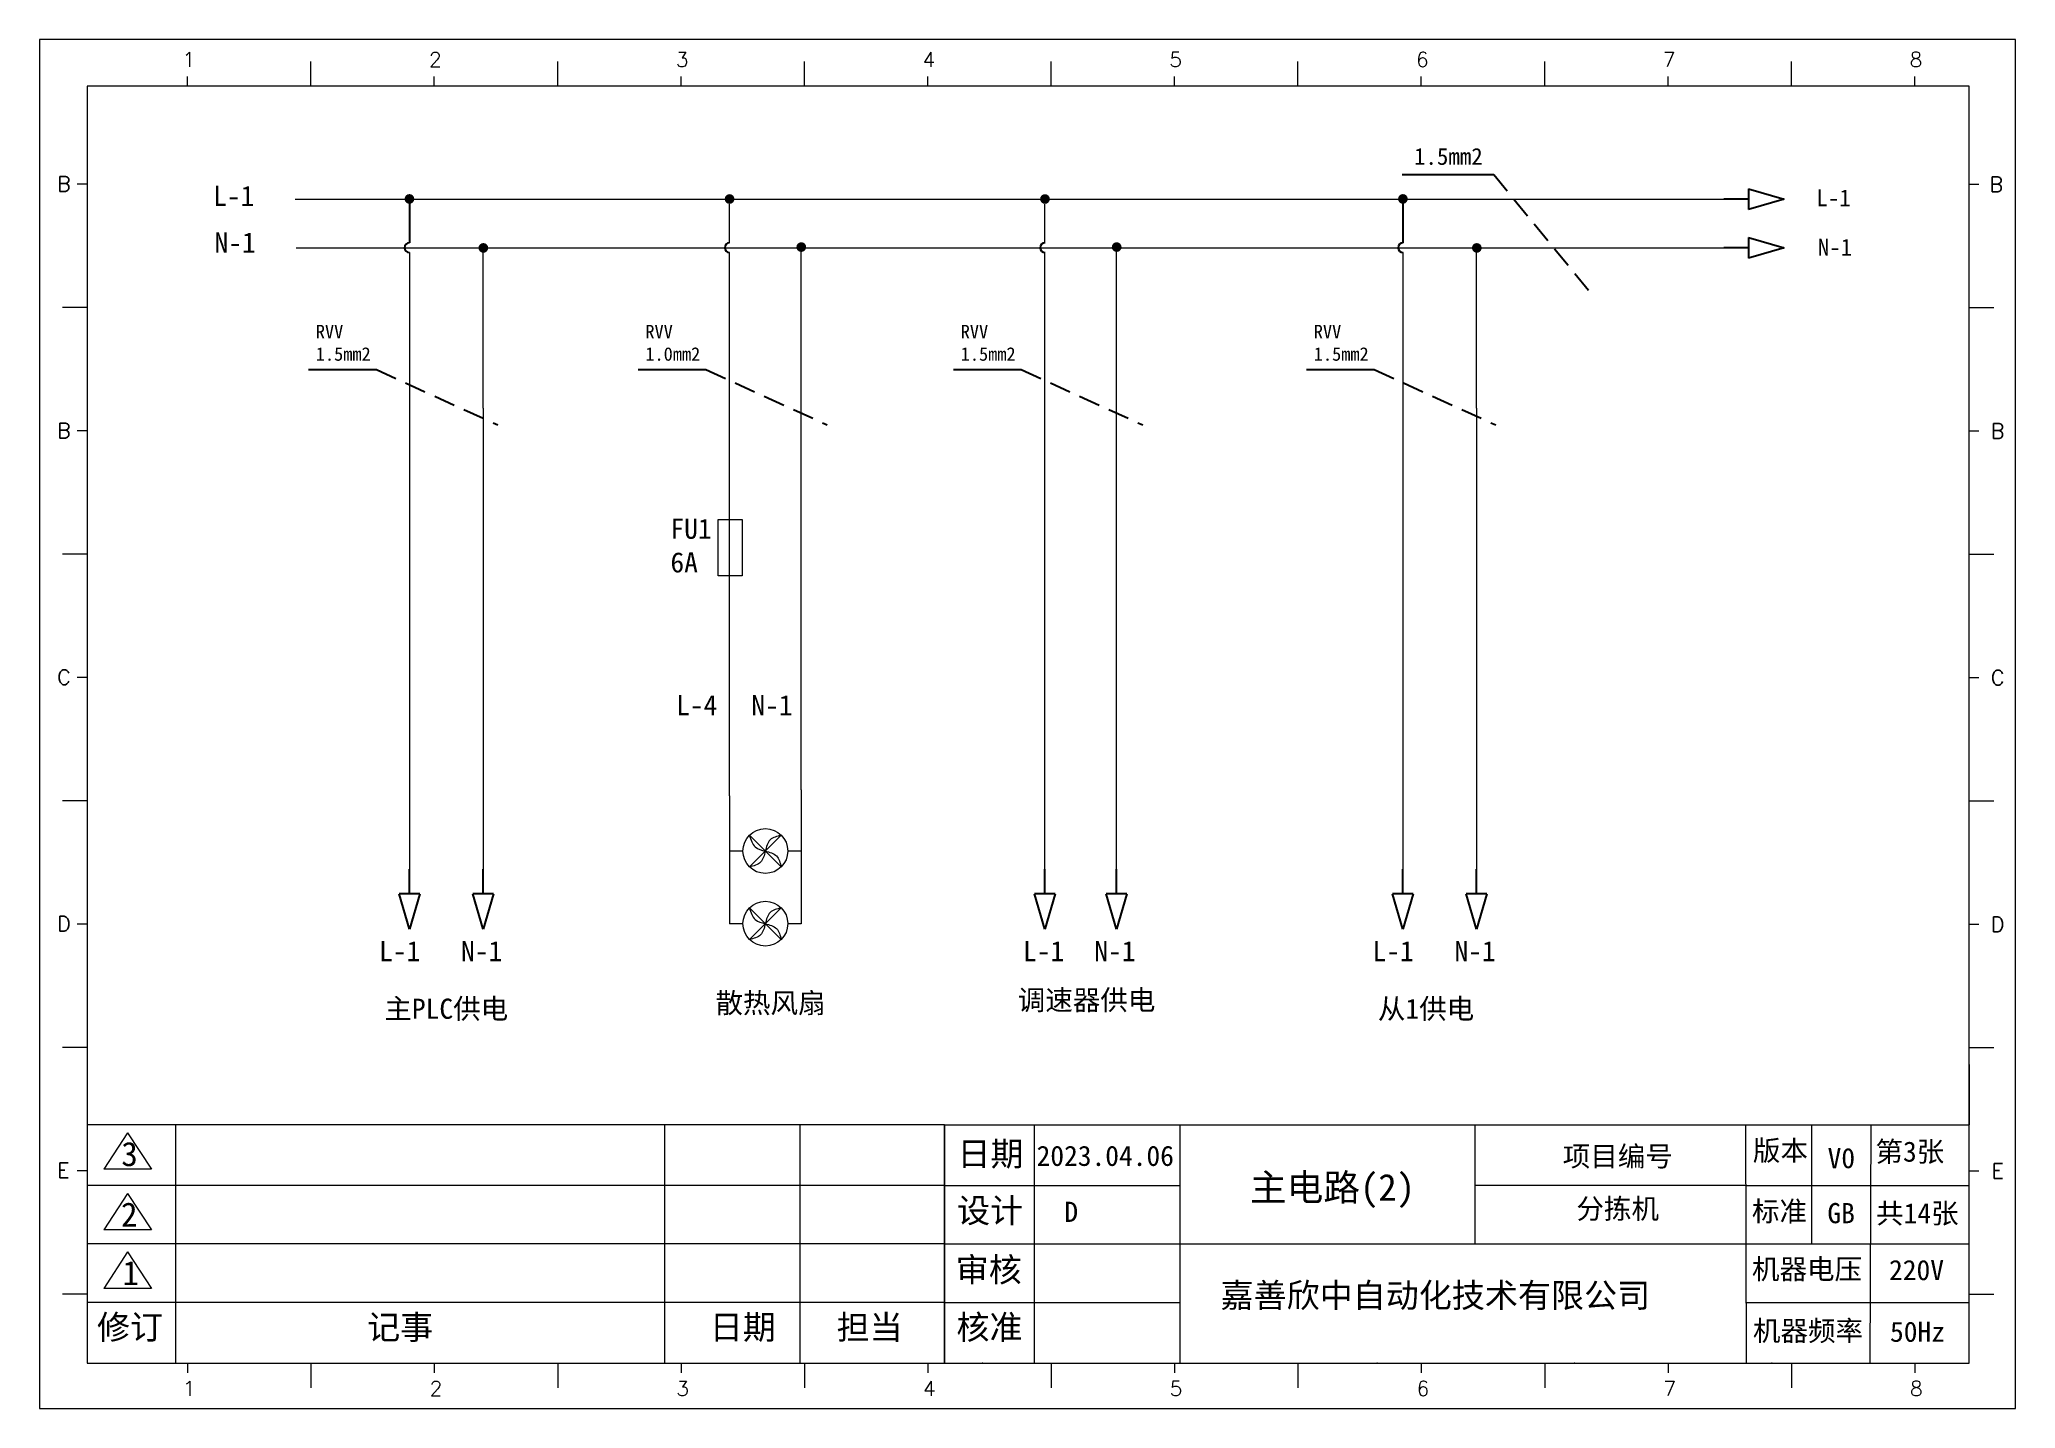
# Model space of a CAD drawing. Header units: millimetres. Extents: x 40430 to 48442, y -3636 to 4180.
# Drawn here: x 44255 to 44842, y 3098 to 3505 of the extents above; entities that cross this region are included whole.
import ezdxf

# ---------------------------------------------------------------- set-up
doc = ezdxf.new("R2010")
doc.units = ezdxf.units.MM
doc.linetypes.add('HIDDEN', pattern=[9.525, 6.35, -3.175])
doc.styles.add('SIMPLEX', font='SIMPLEX')
doc.styles.get("Standard").update_dxf_attribs({"font": ''})
doc.styles.get('Standard').set_extended_font_data('SimSun')

msp = doc.modelspace()

# ---------------------------------------------------------------- texts
at = {"color": 0, "lineweight": 9, "style": 'SIMPLEX'}
for s, height, p in [('1', 4.4, (44297.43, 3496.56)), ('2', 4.4, (44370.76, 3496.56)), ('3', 4.4, (44444.1, 3496.56)), ('4', 4.4, (44517.44, 3496.56)), ('5', 4.4, (44590.78, 3496.56)), ('6', 4.4, (44664.12, 3496.56)), ('7', 4.4, (44737.45, 3496.56)), ('8', 4.4, (44810.79, 3496.56)), ('B', 4.46, (44260.23, 3459.58)), ('B', 4.46, (44834.55, 3459.43)), ('B', 4.46, (44260.23, 3386.24)), ('B', 4.46, (44834.97, 3386.1)), ('C', 4.46, (44260.23, 3312.9)), ('C', 4.46, (44834.97, 3312.76)), ('D', 4.46, (44260.23, 3239.57)), ('D', 4.46, (44834.97, 3239.42)), ('E', 4.46, (44260.23, 3166.23)), ('E', 4.46, (44835.18, 3166.08)), ('1', 4.4, (44297.56, 3101.43)), ('2', 4.4, (44370.9, 3101.43)), ('3', 4.4, (44444.23, 3101.43)), ('4', 4.4, (44517.57, 3101.43)), ('5', 4.4, (44590.91, 3101.43)), ('6', 4.4, (44664.25, 3101.43)), ('7', 4.4, (44737.59, 3101.43)), ('8', 4.4, (44810.92, 3101.43))]:
    msp.add_text(s, height=height, dxfattribs=at).set_placement(p)
at = {"color": 1, "lineweight": 9, "insert": (44663.51, 3472.47), "char_height": 5, "width": 22.3105, "attachment_point": 1}
msp.add_mtext('1.5mm2', dxfattribs=at)
at = {"color": 0, "lineweight": 9, "attachment_point": 1}
for s, insert, char_height, width in [('L-1', (44306.58, 3461.24), 6, 22.3105), ('L-1', (44783.11, 3460.14), 5, 22.3105), ('N-1', (44306.99, 3447.35), 6, 22.3105), ('N-1', (44783.52, 3445.48), 5, 22.3105), ('FU1\\P6A', (44442.5, 3362.28), 6, 33.4657), ('L-4', (44444.19, 3309.83), 6, 33.4657), ('N-1', (44466.54, 3309.8), 6, 33.4657), ('L-1', (44355.91, 3236.67), 6, 14.218), ('N-1', (44380.25, 3236.67), 6, 14.218), ('L-1', (44547.28, 3236.67), 6, 14.218), ('N-1', (44568.48, 3236.67), 6, 14.218), ('L-1', (44651.18, 3236.67), 6, 14.218), ('N-1', (44675.53, 3236.67), 6, 14.218), ('日期', (44527.81, 3177.02), 7.2, 80.4), ('{\\fSimSun|b0|i0|c134|p2;版本}', (44764.23, 3177.39), 6, 93.9465), ('{\\fSimSun|b0|i0|c134|p2;第3张}', (44800.66, 3177.07), 6, 93.9465), ('3', (44279.29, 3176.96), 7.2, 80.4), ('{\\fSimSun|b0|i0|c134|p2;项目编号}', (44707.71, 3175.67), 6, 93.9465), ('{\\fSimSun|b0|i0|c134|p2;V0}', (44786.43, 3175.13), 6, 93.9465), ('{\\fFangSong_GB2312|b0|i0|c134|p0;设计}', (44527.68, 3160.15), 7.2, 80.4), ('{\\f宋体|b0|i0|c134|p2;标准}', (44763.94, 3159.34), 6, 93.9465), ('2', (44279.2, 3158.95), 7.2, 80.4), ('{\\f宋体|b0|i0|c134|p2;GB}', (44786.38, 3158.77), 6, 93.9465), ('{\\fSimSun|b0|i0|c134|p2;共14张}', (44800.84, 3158.72), 6, 93.9465), ('{\\fFangSong_GB2312|b0|i0|c134|p0;审核}', (44527.28, 3142.55), 7.2, 80.4), ('{\\f宋体|b0|i0|c134|p2;机器电压}', (44763.94, 3142.13), 6, 93.9465), ('1', (44279.63, 3141.56), 7.2, 80.4), ('{\\fSimSun|b0|i0|c134|p2; 220V}', (44800.62, 3141.85), 6, 93.9465), ('修订', (44272.06, 3125.47), 7.2, 80.4), ('记事', (44352.36, 3125.47), 7.2, 80.4), ('日期', (44454.19, 3125.47), 7.2, 80.4), ('担当', (44491.9, 3125.47), 7.2, 80.4), ('{\\fFangSong_GB2312|b0|i0|c134|p0;核准}', (44527.5, 3125.47), 7.2, 80.4), ('{\\f宋体|b0|i0|c134|p2;机器频率}', (44764.23, 3123.79), 6, 93.9465), ('{\\f宋体|b0|i0|c134|p2; 50Hz}', (44800.9, 3123.51), 6, 93.9465)]:
    msp.add_mtext(s, dxfattribs=dict(at, insert=insert, char_height=char_height, width=width))
at = {"color": 1, "ltscale": 0.1, "char_height": 4, "width": 38.0681, "attachment_point": 1}
for s, insert in [('{\\fNSimSun|b0|i0|c134|p49;RVV\\P1.5mm2}', (44337.09, 3419.89)), ('{\\fNSimSun|b0|i0|c134|p49;RVV\\P1.0mm2}', (44435.04, 3419.89)), ('{\\fNSimSun|b0|i0|c134|p49;RVV\\P1.5mm2}', (44528.77, 3419.89)), ('{\\fNSimSun|b0|i0|c134|p49;RVV\\P1.5mm2}', (44633.71, 3419.89))]:
    msp.add_mtext(s, dxfattribs=dict(at, insert=insert))
at = {"color": 0, "lineweight": 9, "attachment_point": 1}
for s, insert, char_height in [('主PLC供电', (44357.48, 3219.55), 6), ('调速器供电', (44545.71, 3222.14), 6), ('从1供电', (44652.76, 3219.55), 6), ('\\pi3.862;   主电路(2)', (44594.54, 3167.43), 8)]:
    msp.add_mtext_dynamic_manual_height_columns(s, width=75.0122, gutter_width=12.5, heights=[0], dxfattribs=dict(at, insert=insert, char_height=char_height))
at = {"lineweight": 9, "attachment_point": 1}
for s, insert, char_height, width in [('2023.04.06', (44551.33, 3175.81), 6, 93.9465), ('分拣机', (44711.77, 3160.1), 6, 93.9465), ('{\\fSimSun|b0|i0|c134|p2;D}', (44559.59, 3159.16), 6, 93.9465), ('{\\fSimSun|b1|i0|c134|p34;嘉善欣中自动化技术有限公司}', (44606, 3134.93), 7.2, 179.0781)]:
    msp.add_mtext(s, dxfattribs=dict(at, insert=insert, char_height=char_height, width=width))

# ---------------------------------------------------------------- blocks, each defined once
blk = doc.blocks.new('箭头')
for p, q in [((0, -4.56), (0, 0)), ((1.92, -4.56), (-1.92, -4.56)), ((0, -11.17), (-1.92, -4.56)), ((1.92, -4.56), (0, -11.17))]:
    blk.add_line(p, q)
blk = doc.blocks.new('J风扇.dgw')
at = {"lineweight": 5}
for p, q in [((0, 0), (0, -38.03)), ((21.25, 1.82), (21.25, -38.03)), ((3.98, -16.45), (0, -16.45)), ((21.25, -16.45), (17.3, -16.45)), ((3.98, -38.03), (0, -38.03)), ((21.25, -38.03), (17.3, -38.03))]:
    blk.add_line(p, q, dxfattribs=at)
at = {"color": 0, "lineweight": -2}
for p, q in [((5.91, -11.73), (15.34, -21.16)), ((15.34, -11.73), (5.91, -21.16)), ((5.91, -33.32), (15.34, -42.74)), ((15.34, -33.32), (5.91, -42.74))]:
    blk.add_line(p, q, dxfattribs=at)
for centre in [(10.64, -16.42), (10.64, -38.01)]:
    blk.add_circle(centre, 6.66, dxfattribs=at)
for points in [[(15.34, -11.73), (12.08, -13.1), (10.62, -16.45), (9.23, -19.72), (5.91, -21.16)], [(5.91, -11.73), (7.64, -15.2), (10.62, -16.45), (13.95, -17.89), (15.34, -21.16)], [(15.34, -33.32), (12.08, -34.69), (10.62, -38.03), (9.23, -41.31), (5.91, -42.74)], [(5.91, -33.32), (7.64, -36.79), (10.62, -38.03), (13.95, -39.48), (15.34, -42.74)]]:
    blk.add_spline(points, degree=3, dxfattribs=at)
at = {"lineweight": 5, "insert": (-4.2, -58.58), "char_height": 6, "attachment_point": 1}
blk.add_mtext_dynamic_manual_height_columns('{\\C0;散热风扇}', width=83.0393, gutter_width=12.5, heights=[0], dxfattribs=at)

# ---------------------------------------------------------------- hatches: boundary and pattern name
at = {"lineweight": 9}
h = msp.add_hatch(color=0, dxfattribs=at)
edge = h.paths.add_edge_path()
edge.add_arc((44364.92, 3457.33), 1.45, 0, 360)
h = msp.add_hatch(color=0, dxfattribs=at)
edge = h.paths.add_edge_path()
edge.add_arc((44460.07, 3457.3), 1.45, 0, 360)
h = msp.add_hatch(color=0, dxfattribs=at)
edge = h.paths.add_edge_path()
edge.add_arc((44553.81, 3457.3), 1.45, 0, 360)
h = msp.add_hatch(color=0, dxfattribs=at)
edge = h.paths.add_edge_path()
edge.add_arc((44660.2, 3457.33), 1.45, 0, 360)
h = msp.add_hatch(color=0, dxfattribs=at)
edge = h.paths.add_edge_path()
edge.add_arc((44386.89, 3442.76), 1.45, 0, 360)
h = msp.add_hatch(color=0, dxfattribs=at)
edge = h.paths.add_edge_path()
edge.add_arc((44481.39, 3443.01), 1.45, 0, 360)
h = msp.add_hatch(color=0, dxfattribs=at)
edge = h.paths.add_edge_path()
edge.add_arc((44575.13, 3443.01), 1.45, 0, 360)
h = msp.add_hatch(color=0, dxfattribs=at)
edge = h.paths.add_edge_path()
edge.add_arc((44682.17, 3442.76), 1.45, 0, 360)

# ---------------------------------------------------------------- linework, layer by layer
at = {"color": 0, "lineweight": 9}
for p, q in [((44254.98, 3504.73), (44254.98, 3097.68)), ((44335.65, 3490.82), (44335.65, 3498.15)), ((44408.99, 3490.82), (44408.99, 3498.15)), ((44482.33, 3490.82), (44482.33, 3498.15)), ((44555.67, 3490.82), (44555.67, 3498.15)), ((44629, 3490.82), (44629, 3498.15)), ((44702.34, 3490.82), (44702.34, 3498.15)), ((44775.68, 3490.82), (44775.68, 3498.15)), ((44828.48, 3490.82), (44269.12, 3490.82)), ((44269.12, 3490.82), (44269.12, 3111.2)), ((44298.98, 3490.82), (44298.98, 3493.75)), ((44372.32, 3490.82), (44372.32, 3493.75)), ((44445.66, 3490.82), (44445.66, 3493.75)), ((44519, 3490.82), (44519, 3493.75)), ((44592.34, 3490.82), (44592.34, 3493.75)), ((44665.67, 3490.82), (44665.67, 3493.75)), ((44739.01, 3490.82), (44739.01, 3493.75)), ((44812.35, 3490.82), (44812.35, 3493.75)), ((44828.48, 3111.2), (44828.48, 3490.82)), ((44269.12, 3461.74), (44266.19, 3461.74)), ((44828.48, 3461.74), (44831.42, 3461.74)), ((44330.98, 3457.27), (44762.9, 3457.27)), ((44364.93, 3444.27), (44364.93, 3457.27)), ((44460.07, 3444.27), (44460.07, 3455.81)), ((44553.81, 3444.27), (44553.81, 3455.81)), ((44660.21, 3444.27), (44660.21, 3457.27)), ((44331.3, 3442.82), (44762.9, 3442.82)), ((44386.82, 3442.82), (44386.82, 3443.06)), ((44386.82, 3395.13), (44386.82, 3442.82)), ((44481.32, 3281.67), (44481.32, 3442.82)), ((44575.05, 3250.73), (44575.05, 3442.82)), ((44682.1, 3442.82), (44682.1, 3443.06)), ((44682.1, 3395.13), (44682.1, 3442.82)), ((44364.93, 3441.36), (44364.93, 3256.65)), ((44460.07, 3279.85), (44460.07, 3441.36)), ((44553.81, 3250.73), (44553.81, 3441.36)), ((44660.21, 3441.36), (44660.21, 3256.65)), ((44269.12, 3425.07), (44261.79, 3425.07)), ((44828.48, 3425.07), (44835.82, 3425.07)), ((44386.82, 3395.13), (44386.82, 3324.58)), ((44682.1, 3395.13), (44682.1, 3324.58)), ((44269.12, 3388.4), (44266.19, 3388.4)), ((44828.48, 3388.4), (44831.42, 3388.4)), ((44269.12, 3351.74), (44261.79, 3351.74)), ((44828.48, 3351.74), (44835.82, 3351.74)), ((44386.82, 3324.58), (44386.82, 3250.73)), ((44682.1, 3324.58), (44682.1, 3250.73)), ((44269.12, 3315.07), (44266.19, 3315.07)), ((44828.48, 3315.07), (44831.42, 3315.07)), ((44269.12, 3278.4), (44261.79, 3278.4)), ((44828.48, 3278.4), (44835.82, 3278.4)), ((44386.82, 3265.34), (44386.82, 3250.71)), ((44682.1, 3265.34), (44682.1, 3250.71)), ((44269.12, 3241.73), (44266.19, 3241.73)), ((44828.48, 3241.73), (44831.42, 3241.73)), ((44828.48, 3227.43), (44828.48, 3230.01)), ((44269.12, 3205.06), (44261.79, 3205.06)), ((44828.48, 3205.06), (44835.82, 3205.06)), ((44828.48, 3200.01), (44828.48, 3182.05)), ((44281.17, 3179.63), (44274.07, 3168.8)), ((44281.17, 3179.63), (44288.28, 3168.8)), ((44295.38, 3182.02), (44295.38, 3111.2)), ((44440.78, 3182.02), (44440.78, 3111.2)), ((44480.94, 3182.02), (44480.94, 3111.2)), ((44523.95, 3182.02), (44828.48, 3182)), ((44523.95, 3182.02), (44523.95, 3111.22)), ((44523.95, 3182.02), (44523.95, 3111.22)), ((44550.58, 3182), (44550.58, 3111.2)), ((44593.88, 3182), (44593.88, 3111.2)), ((44681.59, 3182.09), (44681.59, 3146.54)), ((44762, 3182.09), (44762.22, 3111.23)), ((44781.67, 3181.96), (44781.63, 3146.59)), ((44799.24, 3182.09), (44798.95, 3111.21)), ((44269.12, 3168.39), (44266.19, 3168.39)), ((44269.12, 3168.39), (44266.19, 3168.39)), ((44288.28, 3168.8), (44274.07, 3168.8)), ((44828.48, 3168.39), (44831.42, 3168.39)), ((44523.95, 3164.01), (44269.12, 3164.01)), ((44281.17, 3161.62), (44274.07, 3150.78)), ((44281.17, 3161.62), (44288.28, 3150.78)), ((44523.95, 3164.01), (44593.88, 3164)), ((44762.05, 3164), (44681.59, 3164)), ((44762, 3164), (44828.48, 3164)), ((44288.28, 3150.78), (44274.07, 3150.78)), ((44523.95, 3146.62), (44269.12, 3146.61)), ((44281.17, 3144.23), (44274.07, 3133.39)), ((44281.17, 3144.23), (44288.28, 3133.39)), ((44523.95, 3146.61), (44593.88, 3146.6)), ((44593.88, 3146.6), (44828.48, 3146.6)), ((44269.12, 3131.72), (44261.79, 3131.72)), ((44288.28, 3133.39), (44274.07, 3133.39)), ((44828.48, 3131.72), (44835.82, 3131.72)), ((44523.95, 3129.21), (44269.12, 3129.21)), ((44523.95, 3129.21), (44593.86, 3129.2)), ((44762.28, 3129.2), (44828.48, 3129.2)), ((44269.12, 3111.2), (44828.48, 3111.2)), ((44298.98, 3111.2), (44298.98, 3108.27)), ((44298.98, 3111.2), (44298.98, 3108.27)), ((44335.65, 3111.2), (44335.65, 3103.87)), ((44372.32, 3111.2), (44372.32, 3108.27)), ((44372.32, 3111.2), (44372.32, 3108.27)), ((44408.99, 3111.2), (44408.99, 3103.87)), ((44445.66, 3111.2), (44445.66, 3108.27)), ((44445.66, 3111.2), (44445.66, 3108.27)), ((44482.33, 3111.2), (44482.33, 3103.87)), ((44519, 3111.2), (44519, 3108.27)), ((44519, 3111.2), (44519, 3108.27)), ((44555.67, 3111.2), (44555.67, 3103.87)), ((44592.34, 3111.2), (44592.34, 3108.27)), ((44629, 3111.2), (44629, 3103.87)), ((44665.67, 3111.2), (44665.67, 3108.27)), ((44702.34, 3111.2), (44702.34, 3103.87)), ((44739.01, 3111.2), (44739.01, 3108.27)), ((44775.68, 3111.2), (44775.68, 3103.87)), ((44812.35, 3111.2), (44812.35, 3108.27))]:
    msp.add_line(p, q, dxfattribs=at)
at = {"color": 3, "lineweight": -2}
msp.add_line((44660.01, 3464.63), (44687.18, 3464.63), dxfattribs=at)
at = {"color": 3, "linetype": 'HIDDEN', "lineweight": -2}
for p, q in [((44687.18, 3464.63), (44716.5, 3428.82)), ((44355.09, 3406.58), (44391.17, 3390.14)), ((44453.04, 3406.58), (44489.12, 3390.14)), ((44546.78, 3406.58), (44582.86, 3390.14)), ((44651.71, 3406.58), (44687.79, 3390.14))]:
    msp.add_line(p, q, dxfattribs=at)
at = {"linetype": 'ByBlock', "lineweight": -2}
for p, q in [((44364.93, 3457.27), (44364.93, 3444.27)), ((44660.21, 3457.27), (44660.21, 3444.27))]:
    msp.add_line(p, q, dxfattribs=at)
at = {"color": 3, "ltscale": 0.1}
for p, q in [((44334.91, 3406.58), (44355.09, 3406.58)), ((44432.86, 3406.58), (44453.04, 3406.58)), ((44526.6, 3406.58), (44546.78, 3406.58)), ((44631.53, 3406.58), (44651.71, 3406.58))]:
    msp.add_line(p, q, dxfattribs=at)
at = {"color": 0, "lineweight": 9}
for points in [[(44254.98, 3097.68), (44842.27, 3097.68), (44842.27, 3504.73), (44254.98, 3504.73)], [(44523.95, 3182.02), (44269.12, 3182.02), (44269.12, 3111.2), (44523.95, 3111.2)]]:
    msp.add_lwpolyline(points, close=True, dxfattribs=at)
at = {"color": 3, "lineweight": 9}
msp.add_lwpolyline([(44456.7, 3362.06), (44463.77, 3362.06), (44463.77, 3345.24), (44456.7, 3345.24)], close=True, dxfattribs=at)
at = {"linetype": 'ByBlock', "lineweight": -2}
for centre in [(44364.93, 3442.82), (44460.07, 3442.82), (44553.81, 3442.82), (44660.21, 3442.82)]:
    msp.add_arc(centre, 1.45, 90, 270, dxfattribs=at)
at = {"color": 0, "lineweight": 9}
for p in [(44535.23, 3111.2), (44593.88, 3111.2), (44652.53, 3111.2), (44711.18, 3111.2), (44769.83, 3111.2)]:
    msp.add_point(p, dxfattribs=at)

# ---------------------------------------------------------------- block references
at = {"color": 0, "lineweight": 9, "xscale": 1.599999999999909, "yscale": 1.599999999999909, "zscale": 1.599999999999909, "rotation": 90}
for p in [(44755.6, 3457.27), (44755.6, 3442.82)]:
    msp.add_blockref('箭头', p, dxfattribs=at)
at = {"color": 0, "lineweight": 9}
msp.add_blockref('J风扇.dgw', (44460.07, 3279.85), dxfattribs=at)
at = {"color": 0, "lineweight": 9, "xscale": 1.599999999998545, "yscale": 1.599999999999909, "zscale": 1.599999999999909}
for p in [(44364.93, 3258.03), (44386.82, 3258.03), (44553.81, 3258.03), (44575.05, 3258.03), (44660.21, 3258.03), (44682.1, 3258.03)]:
    msp.add_blockref('箭头', p, dxfattribs=at)

msp.set_redraw_order([(e.dxf.handle, doc.entitydb.next_handle()) for e in msp.query("TEXT MTEXT ATTDEF DIMENSION ARC_DIMENSION")])  # texts and dimensions are drawn at this point

doc.saveas('drawing.dxf')
